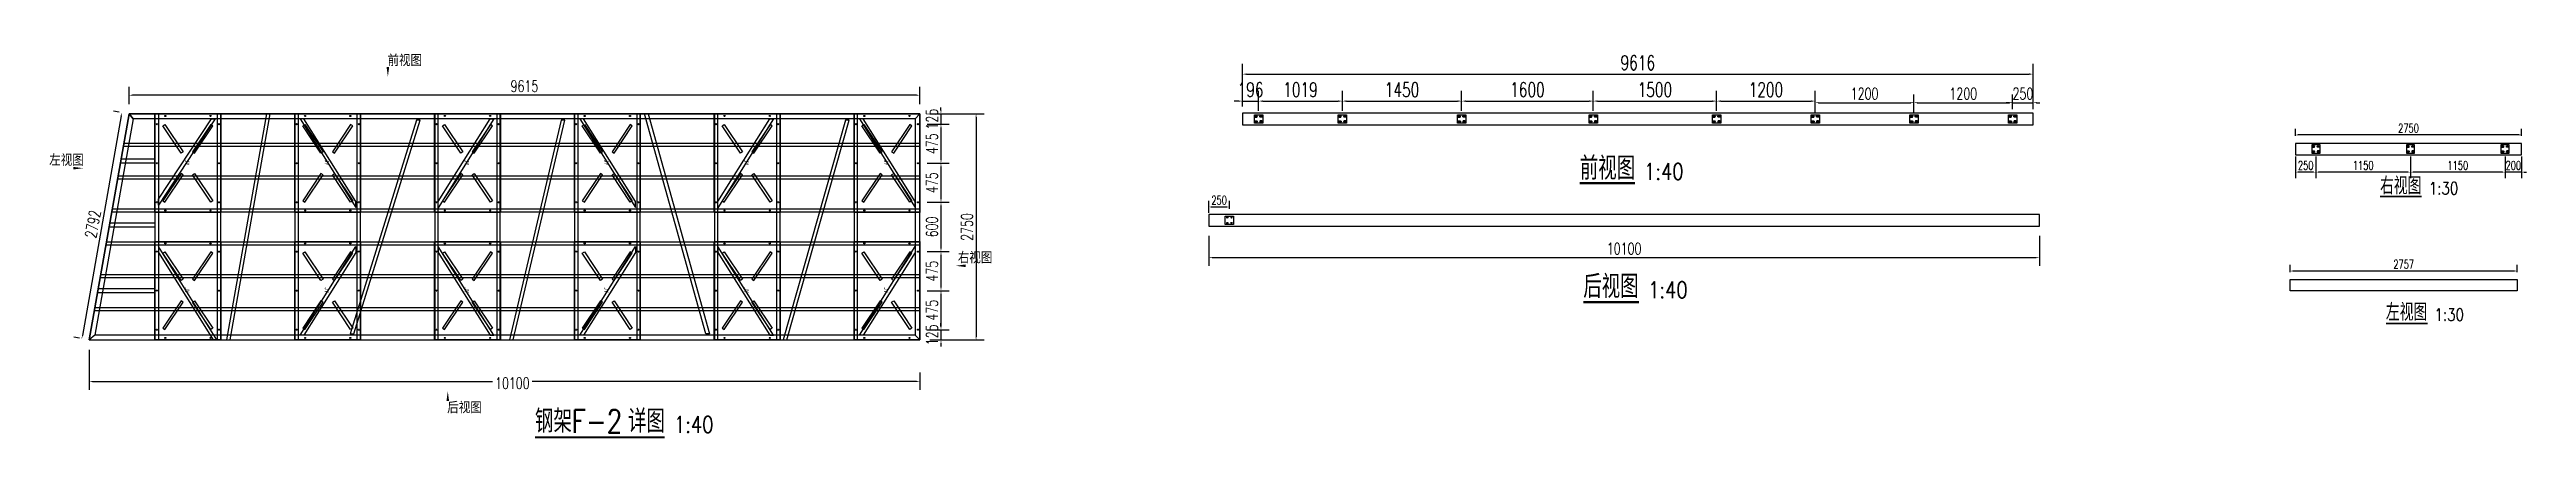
# Model space of a CAD drawing. Header units: millimetres. Extents: x -1471591 to 944464, y -468930 to 547002.
# Drawn here: x -979828 to -949710, y -69403 to -64671 of the extents above; entities that cross this region are included whole.
import ezdxf

# ---------------------------------------------------------------- set-up
doc = ezdxf.new("R2010")
doc.units = ezdxf.units.MM
doc.header["$LTSCALE"] = 10
doc.header["$PDMODE"] = 35
for name, color, linetype in [('DIM_SYMB', 3, 'Continuous'), ('PUB_TEXT', 7, 'Continuous'), ('W-FLOAT_BOWL浮筒', 253, 'Continuous'), ('W-STEEL_FRAME钢架', 3, 'Continuous'), ('W-STEEL_KEEL钢龙骨', 5, 'Continuous')]:
    doc.layers.add(name, color=color, linetype=linetype)
doc.styles.add('_TCH_DIM', font='SIMPLEX.shx', dxfattribs={"bigfont": 'hztxt.shx'})
doc.styles.get("Standard").update_dxf_attribs({"font": 'simplex.shx', "width": 0.8, "bigfont": 'hztxt.shx'})
doc.styles.add('STANDARD_T3', font='simplex.shx', dxfattribs={"width": 0.7, "bigfont": 'hztxt.shx'})
doc.styles.add('黑体', font='simhei.ttf', dxfattribs={"width": 0.8})
doc.dimstyles.new('W&&30', dxfattribs={"dimtxt": 105, "dimasz": 30, "dimexe": 75, "dimexo": 90, "dimgap": 30, "dimtad": 1, "dimdec": 0, "dimzin": 0, "dimdsep": 46, "dimtxsty": 'STANDARD_T3', "dimcen": 0.09, "dimclrd": 1, "dimclre": 1, "dimclrt": 7, "dimazin": 2, "dimtfac": 1, "dimtdec": 0, "dimtix": 1, "dimtmove": 2, "dimatfit": 3, "dimfxl": 0, "dimtolj": 1, "dimtzin": 0, "dimarcsym": 0})
doc.dimstyles.new('W&&40', dxfattribs={"dimtxt": 140, "dimasz": 40, "dimexe": 100, "dimexo": 120, "dimgap": 40, "dimtad": 1, "dimdec": 0, "dimzin": 0, "dimdsep": 46, "dimtxsty": 'STANDARD_T3', "dimcen": 0.09, "dimclrd": 1, "dimclre": 1, "dimclrt": 7, "dimazin": 2, "dimtfac": 1, "dimtdec": 0, "dimtix": 1, "dimtmove": 2, "dimatfit": 3, "dimfxl": 0, "dimtolj": 1, "dimtzin": 0, "dimarcsym": 0})
doc.dimstyles.new('W&&50', dxfattribs={"dimtxt": 175, "dimasz": 50, "dimexe": 125, "dimexo": 150, "dimgap": 50, "dimtad": 1, "dimdec": 0, "dimzin": 0, "dimdsep": 46, "dimtxsty": 'STANDARD_T3', "dimcen": 0.09, "dimclrd": 1, "dimclre": 1, "dimclrt": 7, "dimazin": 2, "dimtfac": 1, "dimtdec": 0, "dimtix": 1, "dimtmove": 2, "dimatfit": 3, "dimfxl": 0, "dimtolj": 1, "dimtzin": 0, "dimarcsym": 0})

msp = doc.modelspace()

# ---------------------------------------------------------------- texts
at = {"layer": 'PUB_TEXT', "color": 7, "style": '_TCH_DIM'}
for s, p in [('前视图', (-975718.8, -64873.7)), ('左视图', (-979832.1, -66086.5)), ('右视图', (-968784.5, -67273.7)), ('后视图', (-974992.6, -69097.2))]:
    msp.add_text(s, height=140, dxfattribs=at).set_placement(p)
at = {"layer": 'PUB_TEXT', "color": 7, "width": 0.8}
for s, height, p in [('前视图', 280, (-961221, -66255.1)), ('1:40', 200, (-960439.2, -66255.1)), ('右视图', 210, (-951490.8, -66433.8)), ('1:30', 150, (-950899.1, -66433.8)), ('后视图', 280, (-961178.8, -67694.3)), ('1:40', 200, (-960389.9, -67694.3)), ('左视图', 210, (-951420.1, -67971.3)), ('1:30', 150, (-950829.7, -67971.3)), ('钢架', 280, (-973925.4, -69333.2)), ('F-2', 280, (-973477.4, -69333.2)), ('详图', 280, (-972794.8, -69333.2)), ('1:40', 200, (-972235.2, -69333.2))]:
    msp.add_text(s, height=height, dxfattribs=at).set_placement(p)

# ---------------------------------------------------------------- blocks, each defined once
blk = doc.blocks.new('*D1411')
at = {"color": 1, "lineweight": -2, "transparency": 16777216}
for p, q in [((-978861, -65335), (-978861, -65127)), ((-969286, -65227), (-978821, -65227)), ((-969246, -65335), (-969246, -65127))]:
    blk.add_line(p, q, dxfattribs=at)
at = {"color": 1, "transparency": 16777216}
for points in [[(-978821, -65220), (-978821, -65234), (-978861, -65227)], [(-969286, -65220), (-969286, -65234), (-969246, -65227)]]:
    blk.add_solid(points, dxfattribs=at)
at = {"layer": 'Defpoints', "color": 0, "transparency": 16777216}
for p in [(-978861, -65227), (-978861, -65455), (-969246, -65455)]:
    blk.add_point(p, dxfattribs=at)
at = {"color": 7, "transparency": 16777216, "insert": (-974054, -65117), "char_height": 140, "attachment_point": 5, "style": 'STANDARD_T3'}
blk.add_mtext('\\A1;9615', dxfattribs=at)
blk = doc.blocks.new('*D442')
at = {"color": 1, "lineweight": -2, "transparency": 16777216}
for p, q in [((-969126, -65455), (-968462, -65455)), ((-968562, -65495), (-968562, -68165)), ((-969126, -68205), (-968462, -68205))]:
    blk.add_line(p, q, dxfattribs=at)
at = {"color": 1, "transparency": 16777216}
for points in [[(-968569, -65495), (-968556, -65495), (-968562, -65455)], [(-968569, -68165), (-968556, -68165), (-968562, -68205)]]:
    blk.add_solid(points, dxfattribs=at)
at = {"layer": 'Defpoints', "color": 0, "transparency": 16777216}
for p in [(-969246, -65455), (-969246, -68205), (-968562, -68205)]:
    blk.add_point(p, dxfattribs=at)
at = {"color": 7, "transparency": 16777216, "insert": (-968672, -66830), "char_height": 140, "attachment_point": 5, "rotation": 90, "style": 'STANDARD_T3'}
blk.add_mtext('\\A1;2750', dxfattribs=at)
blk = doc.blocks.new('*D441')
at = {"color": 1, "lineweight": -2, "transparency": 16777216}
for p, q in [((-979346, -68325), (-979346, -68811)), ((-969246, -68600), (-969246, -68811)), ((-979306, -68711), (-974442, -68711)), ((-969286, -68711), (-973960, -68711))]:
    blk.add_line(p, q, dxfattribs=at)
at = {"color": 1, "transparency": 16777216}
for points in [[(-979306, -68704), (-979306, -68718), (-979346, -68711)], [(-969286, -68704), (-969286, -68718), (-969246, -68711)]]:
    blk.add_solid(points, dxfattribs=at)
at = {"layer": 'Defpoints', "color": 0, "transparency": 16777216}
for p in [(-979346, -68205), (-969246, -68480), (-979346, -68711)]:
    blk.add_point(p, dxfattribs=at)
at = {"color": 7, "transparency": 16777216, "insert": (-974201, -68730), "char_height": 140, "attachment_point": 5, "style": 'STANDARD_T3'}
blk.add_mtext('\\A1;10100', dxfattribs=at)
blk = doc.blocks.new('*D1412')
at = {"color": 1, "lineweight": -2, "transparency": 16777216}
for p, q in [((-978958, -65479), (-979429, -68150)), ((-978980, -65434), (-979050, -65422)), ((-979464, -68184), (-979534, -68172))]:
    blk.add_line(p, q, dxfattribs=at)
at = {"color": 1, "transparency": 16777216}
for points in [[(-978965, -65478), (-978952, -65480), (-978951, -65439)], [(-979435, -68149), (-979422, -68151), (-979436, -68189)]]:
    blk.add_solid(points, dxfattribs=at)
at = {"layer": 'Defpoints', "color": 0, "transparency": 16777216}
for p in [(-978861, -65455), (-979436, -68189), (-979346, -68205)]:
    blk.add_point(p, dxfattribs=at)
at = {"color": 7, "transparency": 16777216, "insert": (-979302, -66795), "char_height": 140, "attachment_point": 5, "rotation": 80.0077, "style": 'STANDARD_T3'}
blk.add_mtext('\\A1;2792', dxfattribs=at)
blk = doc.blocks.new('*D443')
at = {"color": 1, "lineweight": -2, "transparency": 16777216}
for p, q in [((-965732, -66938), (-965732, -67303)), ((-955632, -66938), (-955632, -67303)), ((-965692, -67203), (-955672, -67203))]:
    blk.add_line(p, q, dxfattribs=at)
at = {"color": 1, "transparency": 16777216}
for points in [[(-965692, -67197), (-965692, -67210), (-965732, -67203)], [(-955672, -67197), (-955672, -67210), (-955632, -67203)]]:
    blk.add_solid(points, dxfattribs=at)
at = {"layer": 'Defpoints', "color": 0, "transparency": 16777216}
for p in [(-965732, -66818), (-955632, -66818), (-955632, -67203)]:
    blk.add_point(p, dxfattribs=at)
at = {"color": 7, "transparency": 16777216, "insert": (-960682, -67093), "char_height": 140, "attachment_point": 5, "style": 'STANDARD_T3'}
blk.add_mtext('\\A1;10100', dxfattribs=at)
blk = doc.blocks.new('$matou$00000140')
blk.add_lwpolyline([(-50, 50), (50, 50), (50, -50), (-50, -50)], close=True)
for points in [[(-22.5, 37.5), (-37.5, 37.5, 0.4142136), (-45, 30), (-45, 30, 0.4142136), (-37.5, 22.5), (-22.5, 22.5, 0.4142136), (-15, 30), (-15, 30, 0.4142136)], [(22.5, 37.5), (37.5, 37.5, -0.4142136), (45, 30), (45, 30, -0.4142136), (37.5, 22.5), (22.5, 22.5, -0.4142136), (15, 30), (15, 30, -0.4142136)], [(-22.5, -37.5), (-37.5, -37.5, -0.4142136), (-45, -30), (-45, -30, -0.4142136), (-37.5, -22.5), (-22.5, -22.5, -0.4142136), (-15, -30), (-15, -30, -0.4142136)], [(22.5, -37.5), (37.5, -37.5, 0.4142136), (45, -30), (45, -30, 0.4142136), (37.5, -22.5), (22.5, -22.5, 0.4142136), (15, -30), (15, -30, 0.4142136)]]:
    blk.add_lwpolyline(points, format="xyb", close=True)
blk = doc.blocks.new('*U444')
at = {"layer": 'W-STEEL_FRAME钢架', "color": 2}
for centre in [(-25, 33), (25, 33), (-25, -33), (25, -33)]:
    blk.add_circle(centre, 7, dxfattribs=at)
blk.add_blockref('$matou$00000140', (0, 0))
blk = doc.blocks.new('*U445')
at = {"color": 0, "linetype": 'ByBlock', "lineweight": -2}
for p in [(-2300, 0), (-1150, 0), (0, 0)]:
    blk.add_blockref('*U444', p, dxfattribs=at)
blk = doc.blocks.new('*D872')
at = {"color": 1, "lineweight": -2, "transparency": 16777216}
for p, q in [((-950000, -66163), (-950030, -66163)), ((-949970, -65973), (-949970, -66238)), ((-949770, -66163), (-949970, -66163)), ((-949770, -65973), (-949770, -66238)), ((-949740, -66163), (-949710, -66163))]:
    blk.add_line(p, q, dxfattribs=at)
at = {"color": 1, "transparency": 16777216}
for points in [[(-950000, -66158), (-950000, -66168), (-949970, -66163)], [(-949740, -66158), (-949740, -66168), (-949770, -66163)]]:
    blk.add_solid(points, dxfattribs=at)
at = {"layer": 'Defpoints', "color": 0, "transparency": 16777216}
for p in [(-949970, -65883), (-949770, -65883), (-949970, -66163)]:
    blk.add_point(p, dxfattribs=at)
at = {"color": 7, "transparency": 16777216, "insert": (-949870, -66081), "char_height": 105, "attachment_point": 5, "style": 'STANDARD_T3'}
blk.add_mtext('\\A1;200', dxfattribs=at)
blk = doc.blocks.new('*D873')
at = {"color": 1, "lineweight": -2, "transparency": 16777216}
for p, q in [((-951120, -65973), (-951120, -66238)), ((-950000, -66163), (-951090, -66163)), ((-949970, -65973), (-949970, -66238))]:
    blk.add_line(p, q, dxfattribs=at)
at = {"color": 1, "transparency": 16777216}
for points in [[(-951090, -66158), (-951090, -66168), (-951120, -66163)], [(-950000, -66158), (-950000, -66168), (-949970, -66163)]]:
    blk.add_solid(points, dxfattribs=at)
at = {"layer": 'Defpoints', "color": 0, "transparency": 16777216}
for p in [(-951120, -65883), (-949970, -65883), (-951120, -66163)]:
    blk.add_point(p, dxfattribs=at)
at = {"color": 7, "transparency": 16777216, "insert": (-950545, -66081), "char_height": 105, "attachment_point": 5, "style": 'STANDARD_T3'}
blk.add_mtext('\\A1;1150', dxfattribs=at)
blk = doc.blocks.new('*D874')
at = {"color": 1, "lineweight": -2, "transparency": 16777216}
for p, q in [((-952270, -65973), (-952270, -66238)), ((-951150, -66163), (-952240, -66163)), ((-951120, -65973), (-951120, -66238))]:
    blk.add_line(p, q, dxfattribs=at)
at = {"color": 1, "transparency": 16777216}
for points in [[(-952240, -66158), (-952240, -66168), (-952270, -66163)], [(-951150, -66158), (-951150, -66168), (-951120, -66163)]]:
    blk.add_solid(points, dxfattribs=at)
at = {"layer": 'Defpoints', "color": 0, "transparency": 16777216}
for p in [(-952270, -65883), (-951120, -65883), (-952270, -66163)]:
    blk.add_point(p, dxfattribs=at)
at = {"color": 7, "transparency": 16777216, "insert": (-951695, -66081), "char_height": 105, "attachment_point": 5, "style": 'STANDARD_T3'}
blk.add_mtext('\\A1;1150', dxfattribs=at)
blk = doc.blocks.new('*D875')
at = {"color": 1, "lineweight": -2, "transparency": 16777216}
for p, q in [((-952520, -65973), (-952520, -66238)), ((-952300, -66163), (-952490, -66163)), ((-952270, -65973), (-952270, -66238))]:
    blk.add_line(p, q, dxfattribs=at)
at = {"color": 1, "transparency": 16777216}
for points in [[(-952490, -66158), (-952490, -66168), (-952520, -66163)], [(-952300, -66158), (-952300, -66168), (-952270, -66163)]]:
    blk.add_solid(points, dxfattribs=at)
at = {"layer": 'Defpoints', "color": 0, "transparency": 16777216}
for p in [(-952520, -65883), (-952270, -65883), (-952520, -66163)]:
    blk.add_point(p, dxfattribs=at)
at = {"color": 7, "transparency": 16777216, "insert": (-952395, -66081), "char_height": 105, "attachment_point": 5, "style": 'STANDARD_T3'}
blk.add_mtext('\\A1;250', dxfattribs=at)
blk = doc.blocks.new('*D876')
at = {"color": 1, "lineweight": -2, "transparency": 16777216}
for p, q in [((-952520, -65723), (-952520, -65636)), ((-949770, -65723), (-949770, -65636)), ((-949800, -65711), (-952490, -65711))]:
    blk.add_line(p, q, dxfattribs=at)
at = {"color": 1, "transparency": 16777216}
for points in [[(-952490, -65706), (-952490, -65716), (-952520, -65711)], [(-949800, -65706), (-949800, -65716), (-949770, -65711)]]:
    blk.add_solid(points, dxfattribs=at)
at = {"layer": 'Defpoints', "color": 0, "transparency": 16777216}
for p in [(-952520, -65711), (-952520, -65813), (-949770, -65813)]:
    blk.add_point(p, dxfattribs=at)
at = {"color": 7, "transparency": 16777216, "insert": (-951145, -65628), "char_height": 105, "attachment_point": 5, "style": 'STANDARD_T3'}
blk.add_mtext('\\A1;2750', dxfattribs=at)
blk = doc.blocks.new('*D877')
at = {"color": 1, "lineweight": -2, "transparency": 16777216}
for p, q in [((-952582, -67378), (-952582, -67291)), ((-949855, -67366), (-952552, -67366)), ((-949825, -67378), (-949825, -67291))]:
    blk.add_line(p, q, dxfattribs=at)
at = {"color": 1, "transparency": 16777216}
for points in [[(-952552, -67361), (-952552, -67371), (-952582, -67366)], [(-949855, -67361), (-949855, -67371), (-949825, -67366)]]:
    blk.add_solid(points, dxfattribs=at)
at = {"layer": 'Defpoints', "color": 0, "transparency": 16777216}
for p in [(-952582, -67366), (-952582, -67468), (-949825, -67468)]:
    blk.add_point(p, dxfattribs=at)
at = {"color": 7, "transparency": 16777216, "insert": (-951203, -67283), "char_height": 105, "attachment_point": 5, "style": 'STANDARD_T3'}
blk.add_mtext('\\A1;2757', dxfattribs=at)
blk = doc.blocks.new('侧边连接件')
at = {"layer": 'W-STEEL_FRAME钢架', "color": 2}
blk.add_lwpolyline([(-50, 50), (50, 50), (50, -50), (-50, -50)], close=True, dxfattribs=at)
for centre in [(-25, 33), (25, 33), (-25, -33), (25, -33)]:
    blk.add_circle(centre, 7, dxfattribs=at)
blk = doc.blocks.new('*D1670')
at = {"color": 1, "lineweight": -2, "transparency": 16777216}
for p, q in [((-965732, -66658), (-965732, -66512)), ((-965482, -66608), (-965482, -66512)), ((-965702, -66587), (-965512, -66587))]:
    blk.add_line(p, q, dxfattribs=at)
at = {"color": 1, "transparency": 16777216}
for points in [[(-965702, -66582), (-965702, -66592), (-965732, -66587)], [(-965512, -66582), (-965512, -66592), (-965482, -66587)]]:
    blk.add_solid(points, dxfattribs=at)
at = {"layer": 'Defpoints', "color": 0, "transparency": 16777216}
for p in [(-965732, -66748), (-965482, -66587), (-965482, -66698)]:
    blk.add_point(p, dxfattribs=at)
at = {"color": 7, "transparency": 16777216, "insert": (-965607, -66504), "char_height": 105, "attachment_point": 5, "style": 'STANDARD_T3'}
blk.add_mtext('\\A1;250', dxfattribs=at)
blk = doc.blocks.new('*D651')
at = {"color": 1, "lineweight": -2, "transparency": 16777216}
for p, q in [((-969156, -65580), (-968889, -65580)), ((-969126, -65455), (-968889, -65455)), ((-968989, -65415), (-968989, -65375)), ((-968989, -65455), (-968989, -65580)), ((-968989, -65620), (-968989, -65660))]:
    blk.add_line(p, q, dxfattribs=at)
at = {"color": 1, "transparency": 16777216}
for points in [[(-968995, -65415), (-968982, -65415), (-968989, -65455)], [(-968995, -65620), (-968982, -65620), (-968989, -65580)]]:
    blk.add_solid(points, dxfattribs=at)
at = {"layer": 'Defpoints', "color": 0, "transparency": 16777216}
for p in [(-969276, -65580), (-969246, -65455), (-968989, -65580)]:
    blk.add_point(p, dxfattribs=at)
at = {"color": 7, "transparency": 16777216, "insert": (-969099, -65518), "char_height": 140, "attachment_point": 5, "rotation": 90, "style": 'STANDARD_T3'}
blk.add_mtext('\\A1;125', dxfattribs=at)
blk = doc.blocks.new('*D652')
at = {"color": 1, "lineweight": -2, "transparency": 16777216}
for p, q in [((-969156, -65580), (-968889, -65580)), ((-968989, -65620), (-968989, -66015)), ((-969156, -66055), (-968889, -66055))]:
    blk.add_line(p, q, dxfattribs=at)
at = {"color": 1, "transparency": 16777216}
for points in [[(-968995, -65620), (-968982, -65620), (-968989, -65580)], [(-968995, -66015), (-968982, -66015), (-968989, -66055)]]:
    blk.add_solid(points, dxfattribs=at)
at = {"layer": 'Defpoints', "color": 0, "transparency": 16777216}
for p in [(-969276, -65580), (-969276, -66055), (-968989, -66055)]:
    blk.add_point(p, dxfattribs=at)
at = {"color": 7, "transparency": 16777216, "insert": (-969099, -65818), "char_height": 140, "attachment_point": 5, "rotation": 90, "style": 'STANDARD_T3'}
blk.add_mtext('\\A1;475', dxfattribs=at)
blk = doc.blocks.new('*D653')
at = {"color": 1, "lineweight": -2, "transparency": 16777216}
for p, q in [((-969156, -66055), (-968889, -66055)), ((-968989, -66095), (-968989, -66490)), ((-969156, -66530), (-968889, -66530))]:
    blk.add_line(p, q, dxfattribs=at)
at = {"color": 1, "transparency": 16777216}
for points in [[(-968995, -66095), (-968982, -66095), (-968989, -66055)], [(-968995, -66490), (-968982, -66490), (-968989, -66530)]]:
    blk.add_solid(points, dxfattribs=at)
at = {"layer": 'Defpoints', "color": 0, "transparency": 16777216}
for p in [(-969276, -66055), (-969276, -66530), (-968989, -66530)]:
    blk.add_point(p, dxfattribs=at)
at = {"color": 7, "transparency": 16777216, "insert": (-969099, -66293), "char_height": 140, "attachment_point": 5, "rotation": 90, "style": 'STANDARD_T3'}
blk.add_mtext('\\A1;475', dxfattribs=at)
blk = doc.blocks.new('*D654')
at = {"color": 1, "lineweight": -2, "transparency": 16777216}
for p, q in [((-969156, -66530), (-968889, -66530)), ((-968989, -66570), (-968989, -67090)), ((-969156, -67130), (-968889, -67130))]:
    blk.add_line(p, q, dxfattribs=at)
at = {"color": 1, "transparency": 16777216}
for points in [[(-968995, -66570), (-968982, -66570), (-968989, -66530)], [(-968995, -67090), (-968982, -67090), (-968989, -67130)]]:
    blk.add_solid(points, dxfattribs=at)
at = {"layer": 'Defpoints', "color": 0, "transparency": 16777216}
for p in [(-969276, -66530), (-969276, -67130), (-968989, -67130)]:
    blk.add_point(p, dxfattribs=at)
at = {"color": 7, "transparency": 16777216, "insert": (-969099, -66830), "char_height": 140, "attachment_point": 5, "rotation": 90, "style": 'STANDARD_T3'}
blk.add_mtext('\\A1;600', dxfattribs=at)
blk = doc.blocks.new('*D655')
at = {"color": 1, "lineweight": -2, "transparency": 16777216}
for p, q in [((-969156, -67130), (-968889, -67130)), ((-968989, -67170), (-968989, -67565)), ((-969156, -67605), (-968889, -67605))]:
    blk.add_line(p, q, dxfattribs=at)
at = {"color": 1, "transparency": 16777216}
for points in [[(-968995, -67170), (-968982, -67170), (-968989, -67130)], [(-968995, -67565), (-968982, -67565), (-968989, -67605)]]:
    blk.add_solid(points, dxfattribs=at)
at = {"layer": 'Defpoints', "color": 0, "transparency": 16777216}
for p in [(-969276, -67130), (-969276, -67605), (-968989, -67605)]:
    blk.add_point(p, dxfattribs=at)
at = {"color": 7, "transparency": 16777216, "insert": (-969099, -67368), "char_height": 140, "attachment_point": 5, "rotation": 90, "style": 'STANDARD_T3'}
blk.add_mtext('\\A1;475', dxfattribs=at)
blk = doc.blocks.new('*D656')
at = {"color": 1, "lineweight": -2, "transparency": 16777216}
for p, q in [((-969156, -67605), (-968889, -67605)), ((-968989, -67645), (-968989, -68040)), ((-969156, -68080), (-968889, -68080))]:
    blk.add_line(p, q, dxfattribs=at)
at = {"color": 1, "transparency": 16777216}
for points in [[(-968995, -67645), (-968982, -67645), (-968989, -67605)], [(-968995, -68040), (-968982, -68040), (-968989, -68080)]]:
    blk.add_solid(points, dxfattribs=at)
at = {"layer": 'Defpoints', "color": 0, "transparency": 16777216}
for p in [(-969276, -67605), (-969276, -68080), (-968989, -68080)]:
    blk.add_point(p, dxfattribs=at)
at = {"color": 7, "transparency": 16777216, "insert": (-969099, -67843), "char_height": 140, "attachment_point": 5, "rotation": 90, "style": 'STANDARD_T3'}
blk.add_mtext('\\A1;475', dxfattribs=at)
blk = doc.blocks.new('*D657')
at = {"color": 1, "lineweight": -2, "transparency": 16777216}
for p, q in [((-968989, -68040), (-968989, -68000)), ((-969156, -68080), (-968889, -68080)), ((-969126, -68205), (-968889, -68205)), ((-968989, -68080), (-968989, -68205)), ((-968989, -68245), (-968989, -68285))]:
    blk.add_line(p, q, dxfattribs=at)
at = {"color": 1, "transparency": 16777216}
for points in [[(-968995, -68040), (-968982, -68040), (-968989, -68080)], [(-968995, -68245), (-968982, -68245), (-968989, -68205)]]:
    blk.add_solid(points, dxfattribs=at)
at = {"layer": 'Defpoints', "color": 0, "transparency": 16777216}
for p in [(-969276, -68080), (-969246, -68205), (-968989, -68205)]:
    blk.add_point(p, dxfattribs=at)
at = {"color": 7, "transparency": 16777216, "insert": (-969099, -68143), "char_height": 140, "attachment_point": 5, "rotation": 90, "style": 'STANDARD_T3'}
blk.add_mtext('\\A1;125', dxfattribs=at)
blk = doc.blocks.new('$matou$00000186')
for points in [[(-600, 400), (600, 400), (600, -400), (-600, -400)], [(-456, 304), (-472, 279), (-140, 57), (-123, 82)], [(456, 304), (472, 279), (140, 57), (123, 82)], [(-456, -304), (-472, -279), (-140, -57), (-123, -82)], [(456, -304), (472, -279), (140, -57), (123, -82)]]:
    blk.add_lwpolyline(points, close=True)
at = {"color": 1}
for centre in [(-475, 378), (0, 378), (475, 378), (-575, 275), (575, 275), (-575, -275), (575, -275), (-475, -378), (0, -378), (475, -378)]:
    blk.add_circle(centre, 7, dxfattribs=at)
at = {"layer": 'PUB_TEXT', "style": '黑体', "width": 0.8}
blk.add_text('JY', height=52.6, dxfattribs=at).set_placement((-44, -35))
blk = doc.blocks.new('*U1291')
at = {"layer": 'W-FLOAT_BOWL浮筒', "rotation": 90}
blk.add_blockref('$matou$00000186', (0, 0), dxfattribs=at)
blk = doc.blocks.new('*U1290')
at = {"color": 0, "linetype": 'ByBlock', "lineweight": -2}
for p in [(0, 1550), (1700, 1550), (3400, 1550), (5100, 1550), (6800, 1550), (0, 0), (1700, 0), (3400, 0), (5100, 0), (6800, 0)]:
    blk.add_blockref('*U1291', p, dxfattribs=at)
at = {"color": 0, "linetype": 'ByBlock', "lineweight": -2, "transparency": 16777216}
for p in [(8500, 1550), (8500, 0)]:
    blk.add_blockref('*U1291', p, dxfattribs=at)
blk = doc.blocks.new('F-2')
blk.add_lwpolyline([(-974320, -175686), (-964220, -175686), (-964220, -172936), (-973836, -172936), (-974320, -175686)])
at = {"layer": 'W-STEEL_FRAME钢架'}
for points in [[(-974251, -175628), (-974320, -175686), (-973836, -172936), (-973786, -172994)], [(-964278, -172994), (-973786, -172994), (-973836, -172936), (-964220, -172936)], [(-964278, -175628), (-964220, -175686), (-964220, -172936), (-964278, -172994)], [(-964278, -175628), (-974251, -175628), (-974320, -175686), (-964220, -175686)]]:
    blk.add_lwpolyline(points, close=True, dxfattribs=at)
at = {"layer": 'W-STEEL_FRAME钢架', "color": 1}
for points in [[(-973476, -175686), (-973519, -175686), (-973519, -172936), (-973476, -172936)], [(-972764, -175686), (-972721, -175686), (-972721, -172936), (-972764, -172936)], [(-972650, -175686), (-972605, -175686), (-972118, -172936), (-972163, -172936)], [(-971819, -175686), (-971776, -175686), (-971776, -172936), (-971819, -172936)], [(-971148, -175612), (-971103, -175612), (-970297, -173010), (-970342, -173010)], [(-971064, -175686), (-971021, -175686), (-971021, -172936), (-971064, -172936)], [(-970119, -175686), (-970076, -175686), (-970076, -172936), (-970119, -172936)], [(-969364, -175686), (-969321, -175686), (-969321, -172936), (-969364, -172936)], [(-969208, -175686), (-969163, -175686), (-968537, -173010), (-968582, -173010)], [(-968418, -175686), (-968375, -175686), (-968375, -172936), (-968418, -172936)], [(-967663, -175686), (-967620, -175686), (-967620, -172936), (-967663, -172936)], [(-967567, -172936), (-967522, -172936), (-966777, -175612), (-966822, -175612)], [(-966718, -175686), (-966675, -175686), (-966675, -172936), (-966718, -172936)], [(-965963, -175686), (-965920, -175686), (-965920, -172936), (-965963, -172936)], [(-965883, -175686), (-965837, -175686), (-965078, -173010), (-965123, -173010)], [(-965019, -175686), (-964976, -175686), (-964976, -172936), (-965019, -172936)]]:
    blk.add_lwpolyline(points, close=True, dxfattribs=at)
at = {"layer": 'W-STEEL_FRAME钢架', "color": 6}
for points in [[(-972832, -172994), (-972787, -172994), (-973476, -174048), (-973476, -173973)], [(-971709, -172994), (-971754, -172994), (-971078, -174076), (-971078, -174001)], [(-969445, -172995), (-969400, -172995), (-970076, -174077), (-970076, -174002)], [(-968308, -172994), (-968353, -172994), (-967677, -174076), (-967677, -174001)], [(-966044, -172995), (-965999, -172995), (-966675, -174077), (-966675, -174002)], [(-964909, -172994), (-964954, -172994), (-964278, -174076), (-964278, -174001)], [(-972814, -175686), (-972769, -175686), (-973476, -174547), (-973476, -174622)], [(-971709, -175629), (-971754, -175629), (-971078, -174547), (-971078, -174622)], [(-969445, -175629), (-969400, -175629), (-970076, -174547), (-970076, -174622)], [(-968308, -175629), (-968353, -175629), (-967677, -174547), (-967677, -174622)], [(-966044, -175629), (-965999, -175629), (-966675, -174547), (-966675, -174622)], [(-964909, -175629), (-964954, -175629), (-964278, -174547), (-964278, -174622)]]:
    blk.add_lwpolyline(points, close=True, dxfattribs=at)
at = {"layer": 'W-STEEL_FRAME钢架', "color": 1}
for points in [[(-973940, -173529), (-973520, -173529), (-973520, -173486), (-973932, -173486)], [(-974077, -174308), (-973519, -174308), (-973519, -174265), (-974070, -174265)], [(-974218, -175108), (-973520, -175108), (-973520, -175065), (-974211, -175065)]]:
    blk.add_lwpolyline(points, dxfattribs=at)
at = {"layer": 'W-STEEL_KEEL钢龙骨'}
for points in [[(-973898, -173291), (-964220, -173291), (-964220, -173331), (-973905, -173331)], [(-973969, -173691), (-964220, -173691), (-964220, -173731), (-973976, -173731)], [(-974039, -174091), (-964220, -174091), (-964220, -174131), (-974046, -174132)], [(-974110, -174491), (-964220, -174491), (-964220, -174531), (-974117, -174531)], [(-974180, -174891), (-964220, -174891), (-964220, -174931), (-974187, -174931)], [(-974251, -175291), (-964220, -175291), (-964220, -175331), (-974258, -175331)]]:
    blk.add_lwpolyline(points, dxfattribs=at)
at = {"rotation": 180}
blk.add_blockref('*U1290', (-964620, -173536), dxfattribs=at)
blk = doc.blocks.new('*U1381')
at = {"layer": 'W-STEEL_FRAME钢架', "color": 2}
for centre in [(-25, 33), (25, 33), (-25, -33), (25, -33)]:
    blk.add_circle(centre, 7, dxfattribs=at)
blk.add_blockref('$matou$00000140', (0, 0))
blk = doc.blocks.new('*U1380')
at = {"color": 0, "linetype": 'ByBlock', "lineweight": -2, "transparency": 16777216}
blk.add_blockref('*U1381', (-3600, 0), dxfattribs=at)
at = {"color": 0, "linetype": 'ByBlock', "lineweight": -2}
for p in [(-2400, 0), (-1200, 0), (0, 0)]:
    blk.add_blockref('*U1381', p, dxfattribs=at)
blk = doc.blocks.new('*D1390')
at = {"color": 1, "lineweight": -2, "transparency": 16777216}
for p, q in [((-958358, -65446), (-958358, -65218)), ((-958318, -65318), (-957198, -65318)), ((-957158, -65446), (-957158, -65218))]:
    blk.add_line(p, q, dxfattribs=at)
at = {"color": 1, "transparency": 16777216}
for points in [[(-958318, -65311), (-958318, -65325), (-958358, -65318)], [(-957198, -65311), (-957198, -65325), (-957158, -65318)]]:
    blk.add_solid(points, dxfattribs=at)
at = {"layer": 'Defpoints', "color": 0, "transparency": 16777216}
for p in [(-957158, -65318), (-958358, -65566), (-957158, -65566)]:
    blk.add_point(p, dxfattribs=at)
at = {"color": 7, "transparency": 16777216, "insert": (-957758, -65208), "char_height": 140, "attachment_point": 5, "style": 'STANDARD_T3'}
blk.add_mtext('\\A1;1200', dxfattribs=at)
blk = doc.blocks.new('*D1391')
at = {"color": 1, "lineweight": -2, "transparency": 16777216}
for p, q in [((-957158, -65446), (-957158, -65218)), ((-957118, -65318), (-955998, -65318)), ((-955958, -65396), (-955958, -65218))]:
    blk.add_line(p, q, dxfattribs=at)
at = {"color": 1, "transparency": 16777216}
for points in [[(-957118, -65311), (-957118, -65325), (-957158, -65318)], [(-955998, -65311), (-955998, -65325), (-955958, -65318)]]:
    blk.add_solid(points, dxfattribs=at)
at = {"layer": 'Defpoints', "color": 0, "transparency": 16777216}
for p in [(-955958, -65318), (-957158, -65566), (-955958, -65516)]:
    blk.add_point(p, dxfattribs=at)
at = {"color": 7, "transparency": 16777216, "insert": (-956558, -65208), "char_height": 140, "attachment_point": 5, "style": 'STANDARD_T3'}
blk.add_mtext('\\A1;1200', dxfattribs=at)
blk = doc.blocks.new('*D1392')
at = {"color": 1, "lineweight": -2, "transparency": 16777216}
for p, q in [((-955998, -65318), (-956038, -65318)), ((-955958, -65396), (-955958, -65218)), ((-955958, -65318), (-955708, -65318)), ((-955708, -65396), (-955708, -65218)), ((-955668, -65318), (-955628, -65318))]:
    blk.add_line(p, q, dxfattribs=at)
at = {"color": 1, "transparency": 16777216}
for points in [[(-955998, -65311), (-955998, -65325), (-955958, -65318)], [(-955668, -65311), (-955668, -65325), (-955708, -65318)]]:
    blk.add_solid(points, dxfattribs=at)
at = {"layer": 'Defpoints', "color": 0, "transparency": 16777216}
for p in [(-955708, -65318), (-955958, -65516), (-955708, -65516)]:
    blk.add_point(p, dxfattribs=at)
at = {"color": 7, "transparency": 16777216, "insert": (-955833, -65208), "char_height": 140, "attachment_point": 5, "style": 'STANDARD_T3'}
blk.add_mtext('\\A1;250', dxfattribs=at)
blk = doc.blocks.new('*D1393')
at = {"color": 1, "lineweight": -2, "transparency": 16777216}
for p, q in [((-965324, -65366), (-965324, -64846)), ((-965274, -64971), (-955758, -64971)), ((-955708, -65366), (-955708, -64846))]:
    blk.add_line(p, q, dxfattribs=at)
at = {"color": 1, "transparency": 16777216}
for points in [[(-965274, -64962), (-965274, -64979), (-965324, -64971)], [(-955758, -64962), (-955758, -64979), (-955708, -64971)]]:
    blk.add_solid(points, dxfattribs=at)
at = {"layer": 'Defpoints', "color": 0, "transparency": 16777216}
for p in [(-955708, -64971), (-965324, -65516), (-955708, -65516)]:
    blk.add_point(p, dxfattribs=at)
at = {"color": 7, "transparency": 16777216, "insert": (-960516, -64833), "char_height": 175, "attachment_point": 5, "style": 'STANDARD_T3'}
blk.add_mtext('\\A1;9616', dxfattribs=at)
blk = doc.blocks.new('*U1383')
at = {"layer": 'W-STEEL_FRAME钢架', "color": 2}
for centre in [(-25, 33), (25, 33), (-25, -33), (25, -33)]:
    blk.add_circle(centre, 7, dxfattribs=at)
blk.add_blockref('$matou$00000140', (0, 0))
blk = doc.blocks.new('*U1382')
at = {"color": 0, "linetype": 'ByBlock', "lineweight": -2}
for p in [(-1500, 0), (0, 0)]:
    blk.add_blockref('*U1383', p, dxfattribs=at)
blk = doc.blocks.new('*U1385')
at = {"layer": 'W-STEEL_FRAME钢架', "color": 2}
for centre in [(-25, 33), (25, 33), (-25, -33), (25, -33)]:
    blk.add_circle(centre, 7, dxfattribs=at)
blk.add_blockref('$matou$00000140', (0, 0))
blk = doc.blocks.new('*U1384')
at = {"color": 0, "linetype": 'ByBlock', "lineweight": -2}
for p in [(-1600, 0), (0, 0)]:
    blk.add_blockref('*U1385', p, dxfattribs=at)
blk = doc.blocks.new('*U1387')
at = {"layer": 'W-STEEL_FRAME钢架', "color": 2}
for centre in [(-25, 33), (25, 33), (-25, -33), (25, -33)]:
    blk.add_circle(centre, 7, dxfattribs=at)
blk.add_blockref('$matou$00000140', (0, 0))
blk = doc.blocks.new('*U1386')
at = {"color": 0, "linetype": 'ByBlock', "lineweight": -2}
for p in [(-1450, 0), (0, 0)]:
    blk.add_blockref('*U1387', p, dxfattribs=at)
blk = doc.blocks.new('*U1389')
at = {"layer": 'W-STEEL_FRAME钢架', "color": 2}
for centre in [(-25, 33), (25, 33), (-25, -33), (25, -33)]:
    blk.add_circle(centre, 7, dxfattribs=at)
blk.add_blockref('$matou$00000140', (0, 0))
blk = doc.blocks.new('*U1388')
at = {"color": 0, "linetype": 'ByBlock', "lineweight": -2}
blk.add_blockref('*U1389', (0, 0), dxfattribs=at)
blk = doc.blocks.new('*D1394')
at = {"color": 1, "lineweight": -2, "transparency": 16777216}
for p, q in [((-965374, -65299), (-965424, -65299)), ((-965324, -65366), (-965324, -65174)), ((-965324, -65299), (-965127, -65299)), ((-965127, -65416), (-965127, -65174)), ((-965077, -65299), (-965027, -65299))]:
    blk.add_line(p, q, dxfattribs=at)
at = {"color": 1, "transparency": 16777216}
for points in [[(-965374, -65290), (-965374, -65307), (-965324, -65299)], [(-965077, -65290), (-965077, -65307), (-965127, -65299)]]:
    blk.add_solid(points, dxfattribs=at)
at = {"layer": 'Defpoints', "color": 0, "transparency": 16777216}
for p in [(-965127, -65299), (-965324, -65516), (-965127, -65566)]:
    blk.add_point(p, dxfattribs=at)
at = {"color": 7, "transparency": 16777216, "insert": (-965225, -65161), "char_height": 175, "attachment_point": 5, "style": 'STANDARD_T3'}
blk.add_mtext('\\A1;196', dxfattribs=at)
blk = doc.blocks.new('*D1395')
at = {"color": 1, "lineweight": -2, "transparency": 16777216}
for p, q in [((-965127, -65416), (-965127, -65174)), ((-965077, -65299), (-964158, -65299)), ((-964108, -65416), (-964108, -65174))]:
    blk.add_line(p, q, dxfattribs=at)
at = {"color": 1, "transparency": 16777216}
for points in [[(-965077, -65290), (-965077, -65307), (-965127, -65299)], [(-964158, -65290), (-964158, -65307), (-964108, -65299)]]:
    blk.add_solid(points, dxfattribs=at)
at = {"layer": 'Defpoints', "color": 0, "transparency": 16777216}
for p in [(-964108, -65299), (-965127, -65566), (-964108, -65566)]:
    blk.add_point(p, dxfattribs=at)
at = {"color": 7, "transparency": 16777216, "insert": (-964618, -65161), "char_height": 175, "attachment_point": 5, "style": 'STANDARD_T3'}
blk.add_mtext('\\A1;1019', dxfattribs=at)
blk = doc.blocks.new('*D1396')
at = {"color": 1, "lineweight": -2, "transparency": 16777216}
for p, q in [((-964108, -65416), (-964108, -65174)), ((-964058, -65299), (-962708, -65299)), ((-962658, -65416), (-962658, -65174))]:
    blk.add_line(p, q, dxfattribs=at)
at = {"color": 1, "transparency": 16777216}
for points in [[(-964058, -65290), (-964058, -65307), (-964108, -65299)], [(-962708, -65290), (-962708, -65307), (-962658, -65299)]]:
    blk.add_solid(points, dxfattribs=at)
at = {"layer": 'Defpoints', "color": 0, "transparency": 16777216}
for p in [(-962658, -65299), (-964108, -65566), (-962658, -65566)]:
    blk.add_point(p, dxfattribs=at)
at = {"color": 7, "transparency": 16777216, "insert": (-963383, -65161), "char_height": 175, "attachment_point": 5, "style": 'STANDARD_T3'}
blk.add_mtext('\\A1;1450', dxfattribs=at)
blk = doc.blocks.new('*D1397')
at = {"color": 1, "lineweight": -2, "transparency": 16777216}
for p, q in [((-962658, -65416), (-962658, -65174)), ((-962608, -65299), (-961108, -65299)), ((-961058, -65416), (-961058, -65174))]:
    blk.add_line(p, q, dxfattribs=at)
at = {"color": 1, "transparency": 16777216}
for points in [[(-962608, -65290), (-962608, -65307), (-962658, -65299)], [(-961108, -65290), (-961108, -65307), (-961058, -65299)]]:
    blk.add_solid(points, dxfattribs=at)
at = {"layer": 'Defpoints', "color": 0, "transparency": 16777216}
for p in [(-961058, -65299), (-962658, -65566), (-961058, -65566)]:
    blk.add_point(p, dxfattribs=at)
at = {"color": 7, "transparency": 16777216, "insert": (-961858, -65161), "char_height": 175, "attachment_point": 5, "style": 'STANDARD_T3'}
blk.add_mtext('\\A1;1600', dxfattribs=at)
blk = doc.blocks.new('*D1398')
at = {"color": 1, "lineweight": -2, "transparency": 16777216}
for p, q in [((-961058, -65416), (-961058, -65174)), ((-961008, -65299), (-959608, -65299)), ((-959558, -65416), (-959558, -65174))]:
    blk.add_line(p, q, dxfattribs=at)
at = {"color": 1, "transparency": 16777216}
for points in [[(-961008, -65290), (-961008, -65307), (-961058, -65299)], [(-959608, -65290), (-959608, -65307), (-959558, -65299)]]:
    blk.add_solid(points, dxfattribs=at)
at = {"layer": 'Defpoints', "color": 0, "transparency": 16777216}
for p in [(-959558, -65299), (-961058, -65566), (-959558, -65566)]:
    blk.add_point(p, dxfattribs=at)
at = {"color": 7, "transparency": 16777216, "insert": (-960308, -65161), "char_height": 175, "attachment_point": 5, "style": 'STANDARD_T3'}
blk.add_mtext('\\A1;1500', dxfattribs=at)
blk = doc.blocks.new('*D2055')
at = {"color": 1, "lineweight": -2, "transparency": 16777216}
for p, q in [((-959558, -65416), (-959558, -65174)), ((-959508, -65299), (-958408, -65299)), ((-958358, -65416), (-958358, -65174))]:
    blk.add_line(p, q, dxfattribs=at)
at = {"color": 1, "transparency": 16777216}
for points in [[(-959508, -65290), (-959508, -65307), (-959558, -65299)], [(-958408, -65290), (-958408, -65307), (-958358, -65299)]]:
    blk.add_solid(points, dxfattribs=at)
at = {"layer": 'Defpoints', "color": 0, "transparency": 16777216}
for p in [(-958358, -65299), (-959558, -65566), (-958358, -65566)]:
    blk.add_point(p, dxfattribs=at)
at = {"color": 7, "transparency": 16777216, "insert": (-958958, -65161), "char_height": 175, "attachment_point": 5, "style": 'STANDARD_T3'}
blk.add_mtext('\\A1;1200', dxfattribs=at)

# ---------------------------------------------------------------- dimensions: what is measured, and where the dimension line sits
for base, p1, p2, dimstyle, picture, middle in [((-955707.9, -64970.6), (-965323.5, -65516.5), (-955707.9, -65516.5), 'W&&50', '*D1393', (-960515.7, -64833.1)), ((-978861.4, -65226.9), (-969246, -65455.2), (-978861.4, -65455.3), 'W&&40', '*D1411', (-974053.7, -65116.9)), ((-965127.3, -65298.6), (-965323.5, -65516.5), (-965127.3, -65566.5), 'W&&50', '*D1394', (-965225.4, -65161.1)), ((-964107.9, -65298.6), (-965127.3, -65566.5), (-964107.9, -65566.5), 'W&&50', '*D1395', (-964617.6, -65161.1)), ((-962657.9, -65298.6), (-964107.9, -65566.5), (-962657.9, -65566.5), 'W&&50', '*D1396', (-963382.9, -65161.1)), ((-961057.9, -65298.6), (-962657.9, -65566.5), (-961057.9, -65566.5), 'W&&50', '*D1397', (-961857.9, -65161.1)), ((-959557.9, -65298.6), (-961057.9, -65566.5), (-959557.9, -65566.5), 'W&&50', '*D1398', (-960307.9, -65161.1)), ((-958357.9, -65298.6), (-959557.9, -65566.5), (-958357.9, -65566.5), 'W&&50', '*D2055', (-958957.9, -65161.1)), ((-957157.9, -65318), (-958357.9, -65566.5), (-957157.9, -65566.5), 'W&&40', '*D1390', (-957757.9, -65208)), ((-955957.9, -65318), (-957157.9, -65566.5), (-955957.9, -65516.5), 'W&&40', '*D1391', (-956557.9, -65208)), ((-955707.9, -65318), (-955957.9, -65516.5), (-955707.9, -65516.5), 'W&&40', '*D1392', (-955832.9, -65208)), ((-965482, -66586.6), (-965732, -66748.4), (-965482, -66698.4), 'W&&30', '*D1670', (-965607, -66504.1)), ((-955632, -67203.4), (-965732, -66818.4), (-955632, -66818.4), 'W&&40', '*D443', (-960682, -67093.4))]:
    dim = msp.add_linear_dim(base=base, p1=p1, p2=p2, dimstyle=dimstyle)
    dim.commit()
    dim.dimension.update_dxf_attribs({"geometry": picture, "text_midpoint": middle})
dim = msp.add_aligned_dim(p1=(-978861.4, -65455.3), p2=(-979346, -68205.2), distance=-91.2, dimstyle='W&&40')
dim.commit()
dim.dimension.update_dxf_attribs({"geometry": '*D1412', "text_midpoint": (-979301.9, -66795.3)})
for base, p1, p2, angle, dimstyle, picture, middle in [((-968988.6, -65580.2), (-969246, -65455.2), (-969276, -65580.2), 90, 'W&&40', '*D651', (-969098.6, -65517.7)), ((-968988.6, -66055.2), (-969276, -65580.2), (-969276, -66055.2), 90, 'W&&40', '*D652', (-969098.6, -65817.7)), ((-968562.2, -68205.2), (-969246, -65455.2), (-969246, -68205.2), 90, 'W&&40', '*D442', (-968672.2, -66830.2)), ((-952520.4, -65710.7), (-949770.4, -65812.6), (-952520.4, -65812.6), 180, 'W&&30', '*D876', (-951145.4, -65628.2)), ((-952520.4, -66163.2), (-952270.4, -65882.6), (-952520.4, -65882.6), 180, 'W&&30', '*D875', (-952395.4, -66080.7)), ((-952270.4, -66163.2), (-951120.4, -65882.6), (-952270.4, -65882.6), 180, 'W&&30', '*D874', (-951695.4, -66080.7)), ((-951120.4, -66163.2), (-949970.4, -65882.6), (-951120.4, -65882.6), 180, 'W&&30', '*D873', (-950545.4, -66080.7)), ((-949970.4, -66163.2), (-949770.4, -65882.6), (-949970.4, -65882.6), 180, 'W&&30', '*D872', (-949870.4, -66080.7)), ((-968988.6, -66530.2), (-969276, -66055.2), (-969276, -66530.2), 90, 'W&&40', '*D653', (-969098.6, -66292.7)), ((-968988.6, -67130.2), (-969276, -66530.2), (-969276, -67130.2), 90, 'W&&40', '*D654', (-969098.6, -66830.2)), ((-968988.6, -67605.2), (-969276, -67130.2), (-969276, -67605.2), 90, 'W&&40', '*D655', (-969098.6, -67367.7)), ((-952582, -67365.6), (-949825, -67467.5), (-952582, -67467.5), 180, 'W&&30', '*D877', (-951203.5, -67283.1)), ((-968988.6, -68080.2), (-969276, -67605.2), (-969276, -68080.2), 90, 'W&&40', '*D656', (-969098.6, -67842.7)), ((-968988.6, -68205.2), (-969276, -68080.2), (-969246, -68205.2), 90, 'W&&40', '*D657', (-969098.6, -68142.7))]:
    dim = msp.add_linear_dim(base=base, p1=p1, p2=p2, angle=angle, dimstyle=dimstyle)
    dim.commit()
    dim.dimension.update_dxf_attribs({"geometry": picture, "text_midpoint": middle})
dim = msp.add_linear_dim(base=(-979346, -68710.9), p1=(-969246, -68479.6), p2=(-979346, -68205.2), dimstyle='W&&40')
dim.commit()
dim.dimension.update_dxf_attribs({"geometry": '*D441', "text_midpoint": (-974201, -68729.8), "dimtype": 128})

# ---------------------------------------------------------------- linework, layer by layer
at = {"layer": 'DIM_SYMB'}
for points in [[(-975714.2, -64687.2, 0, 0, 0), (-975714.2, -65003.2, 0, 32, 0), (-975714.2, -64883.2, 0, 0, 0)], [(-979736.2, -66114.9, 0, 0, 0), (-979420.2, -66114.9, 0, 32, 0), (-979540.2, -66114.9, 0, 0, 0)], [(-968493.6, -67302.1, 0, 0, 0), (-968809.6, -67302.1, 0, 32, 0), (-968689.6, -67302.1, 0, 0, 0)], [(-974985.9, -69143.7, 0, 0, 0), (-974985.9, -68827.7, 0, 32, 0), (-974985.9, -68947.7, 0, 0, 0)]]:
    msp.add_lwpolyline(points, format="xyseb", dxfattribs=at)
for points, const_width in [([(-961221, -66297.8), (-960551.2, -66297.8)], 28), ([(-951490.8, -66460.2), (-950983.1, -66460.2)], 21), ([(-961178.8, -67743.6), (-960501.9, -67743.6)], 28), ([(-951420.1, -68003.4), (-950913.7, -68003.4)], 21), ([(-973925.4, -69389.2), (-972347.2, -69389.2)], 28)]:
    msp.add_lwpolyline(points, dxfattribs=dict(at, const_width=const_width))
at = {"layer": 'W-STEEL_FRAME钢架'}
for points in [[(-965323.5, -65586.5), (-955707.9, -65586.5), (-955707.9, -65446.5), (-965323.5, -65446.5)], [(-952520.4, -65952.6), (-949770.4, -65952.6), (-949770.4, -65812.6), (-952520.4, -65812.6)], [(-965732, -66818.4), (-955632, -66818.4), (-955632, -66678.4), (-965732, -66678.4)], [(-949825, -67607.5), (-952582, -67607.5), (-952582, -67467.5), (-949825, -67467.5)]]:
    msp.add_lwpolyline(points, close=True, dxfattribs=at)

# ---------------------------------------------------------------- block references
for name, p in [('F-2', (-5025.9, 107481.2)), ('*U1388', (-965127.3, -65516.5)), ('*U1386', (-962657.9, -65516.5)), ('*U1384', (-961057.9, -65516.5)), ('*U1382', (-959557.9, -65516.5)), ('*U1380', (-955957.9, -65516.5)), ('侧边连接件', (-965482, -66748.4))]:
    msp.add_blockref(name, p)
at = {"xscale": -1}
msp.add_blockref('*U445', (-952270.4, -65882.6), dxfattribs=at)

msp.set_redraw_order([(e.dxf.handle, doc.entitydb.next_handle()) for e in msp.query("TEXT MTEXT ATTDEF DIMENSION ARC_DIMENSION")])  # texts and dimensions are drawn at this point

doc.saveas('drawing.dxf')
